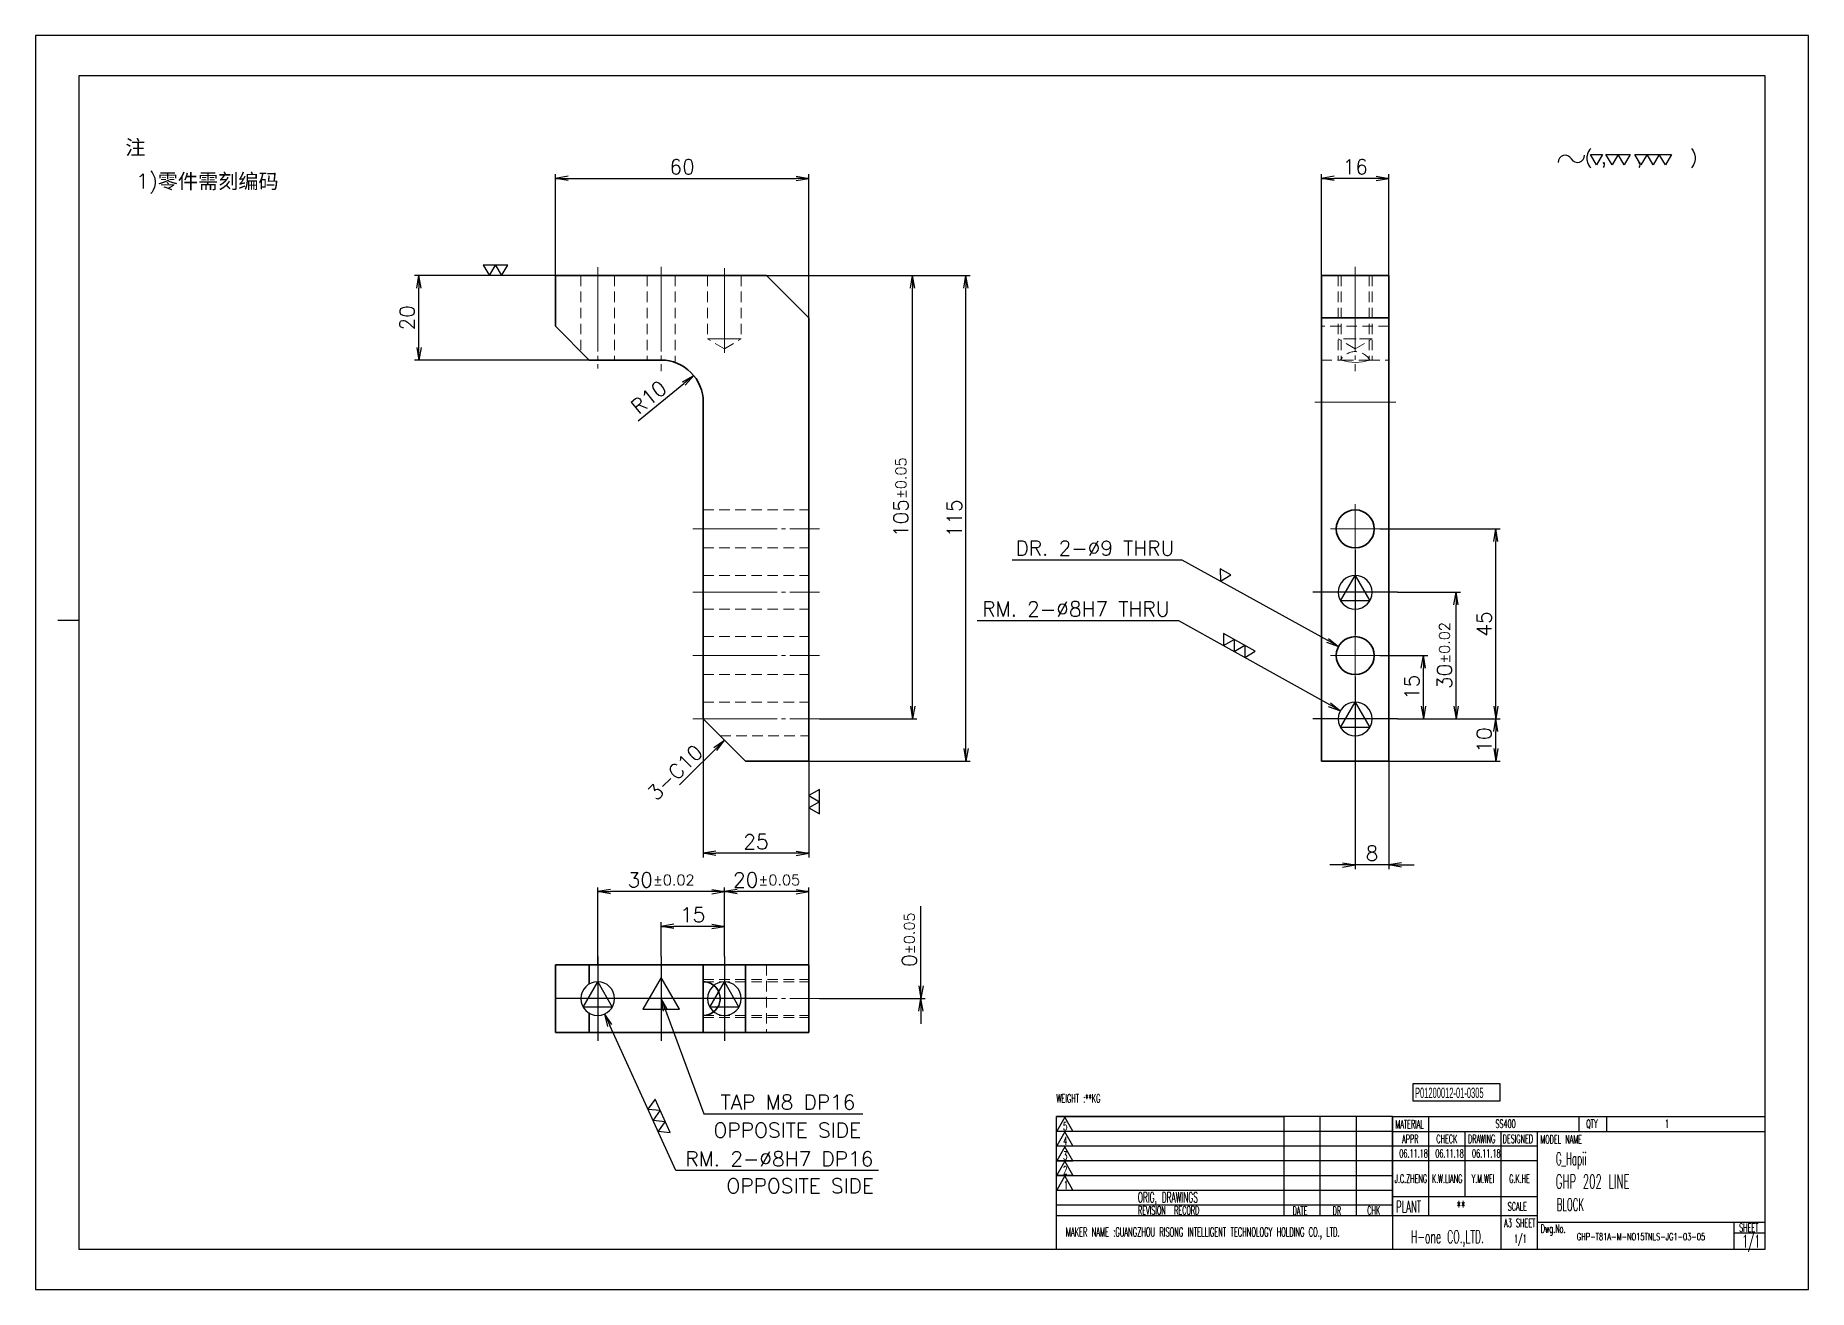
# Model space of a CAD drawing. Header units: millimetres. Extents: x 7914 to 16415, y -883 to 305.
# Drawn here: x 10875.7 to 11295.7, y -882.1 to -585.1 of the extents above; entities that cross this region are included whole.
import ezdxf
from ezdxf.enums import TextEntityAlignment as Align

# ---------------------------------------------------------------- set-up
doc = ezdxf.new("R2010")
doc.units = ezdxf.units.MM
doc.linetypes.add('CENTER-HOKUTO', pattern=[23, 20, -1, 1, -1])
doc.linetypes.add('HIDDEN-HOKUTO', pattern=[3.8, 2.5, -1.3])
doc.layers.add('AM_7', color=2, linetype='CENTER-HOKUTO', lineweight=30)
doc.layers.add('AM_HID', color=1, linetype='HIDDEN-HOKUTO', lineweight=25)
doc.layers.add('title_frame', color=7, linetype='Continuous')
doc.layers.add('word_dim', color=253, linetype='Continuous')
doc.styles.add('MX_NOTE_STANDARD', font='txt.shx', dxfattribs={"bigfont": 'bigfont.shx'})
doc.styles.get("Standard").update_dxf_attribs({"font": 'romans.shx', "bigfont": 'bigfont.shx'})
doc.dimstyles.new('RS1-1', dxfattribs={"dimtxt": 3.5, "dimasz": 3, "dimexe": 1, "dimexo": 0, "dimgap": 1, "dimtad": 3, "dimdsep": 46, "dimtxsty": 'Standard', "dimblk1": 'OPEN', "dimblk2": 'OPEN', "dimsah": 1, "dimcen": 0, "dimclrd": 256, "dimclre": 256, "dimclrt": 3, "dimazin": 2, "dimtfac": 1, "dimtmove": 0, "dimatfit": 3, "dimldrblk": 'OPEN', "dimfxl": 0, "dimtolj": 1, "dimtzin": 0, "dimarcsym": 0})

msp = doc.modelspace()

# ---------------------------------------------------------------- texts
at = {"ltscale": 2, "char_height": 3.5, "attachment_point": 1}
for s, insert, width in [('{\\fSimSun|b0|i0|c134|p2;\\C3;注}', (10897.015, -609.866), 10.36469), ('{\\Fromans,bigfont|c134;\\C3;1)\\fSimSun|b0|i0|c134|p2;零件需刻编码}', (10899.58, -617.874), 96.90613)]:
    msp.add_mtext(s, dxfattribs=dict(at, insert=insert, width=width))
at = {"linetype": 'Continuous', "insert": (11235.875, -851.627), "char_height": 3, "width": 50.9, "attachment_point": 4}
msp.add_mtext('{\\W0.5;\\C3;G_Hapii }', dxfattribs=at)
at = {"color": 3, "linetype": 'Continuous', "insert": (11240.831, -868.785), "char_height": 1.6, "width": 37.13137, "attachment_point": 1}
msp.add_mtext('{\\W0.65;GHP-T81A-M-NO15TNLS-JG1-03-05}', dxfattribs=at)
at = {"layer": 'title_frame', "color": 3, "style": 'MX_NOTE_STANDARD'}
for s, height, width, p in [('WEIGHT :**KG ', 1.96, 0.545, (11117.597, -837.831)), ('SS400', 1.9728, 0.5341, (11221.572, -843.849)), ('1', 1.973, 0.5341, (11261.699, -843.849)), ('06.11.18', 1.9, 0.5341, (11198.785, -850.823)), ('06.11.18', 1.9, 0.5341, (11207.297, -850.823)), ('06.11.18', 1.9, 0.5341, (11216.014, -850.823)), ('GHP 202 LINE', 3.3, 0.5341, (11235.837, -858.196)), ('BLOCK', 2.94, 0.5, (11236.085, -863.46)), ('**', 2.74, 0.5341, (11212.391, -863.878)), ('H-one CO.,LTD.', 3, 0.5341, (11201.554, -871.098)), ('A3 SHEET', 1.9728, 0.5341, (11223.628, -867.324)), ('1/1', 1.9728, 0.5341, (11225.98, -871.078)), ('1/1', 3, 0.5341, (11280.005, -872.171))]:
    msp.add_text(s, height=height, dxfattribs=dict(at, width=width)).set_placement(p)
at = {"layer": 'title_frame', "color": 3, "style": 'MX_NOTE_STANDARD', "width": 0.5341}
for s, p in [('J.C.ZHENG', (11201.53, -857.441)), ('K.W.LIANG', (11210.125, -857.462)), ('Y.M.WEI', (11218.605, -857.459)), ('G.K.HE', (11227.275, -857.462))]:
    msp.add_text(s, height=1.9728, dxfattribs=at).set_placement(p, align=Align.BOTTOM_CENTER)
at = {"layer": 'title_frame', "color": 3, "insert": (11202.508, -834.293), "char_height": 2.45, "width": 4.1107, "attachment_point": 1, "style": 'MX_NOTE_STANDARD'}
msp.add_mtext('{\\f3 of 9 Barcode|b0|i0|c0|p82;\\W0.5;P01200012-01-0305}', dxfattribs=at)
at = {"layer": 'word_dim', "color": 3, "linetype": 'Continuous', "ltscale": 2}
msp.add_text('3-C10', height=3.5, rotation=45, dxfattribs=at).set_placement((11022.796, -766.589))
at = {"layer": 'word_dim', "color": 3, "linetype": 'Continuous', "ltscale": 2, "insert": (11038.006, -839.487), "char_height": 3.5, "attachment_point": 7}
msp.add_mtext('TAP M8 DP16', dxfattribs=at)
at = {"layer": 'word_dim', "linetype": 'Continuous', "ltscale": 2, "char_height": 3.5, "width": 70.69529, "attachment_point": 3}
for insert in [(11071.276, -842.64), (11074.332, -855.812)]:
    msp.add_mtext('\\pt42;{\\C3;OPPOSITE SIDE}', dxfattribs=dict(at, insert=insert))

# ---------------------------------------------------------------- blocks, each defined once
blk = doc.blocks.new('A$C404331B6')
at = {"layer": 'title_frame'}
for p, q in [((0, -31.5), (0, 0)), ((0, 0), (53.9, 0)), ((79.62, 0), (0, 0)), ((53.9, -23.5), (53.9, 0)), ((62.48, -23.5), (62.48, 0)), ((62.48, -23.5), (62.48, 0)), ((71.05, -23.5), (71.05, 0)), ((71.05, -23.5), (71.05, 0)), ((79.62, 0), (79.62, -31.5)), ((79.62, 0), (167.83, 0)), ((88.2, -23.5), (88.2, 0)), ((123.73, 0), (123.73, -3.5)), ((130.3, 0), (130.3, -3.5)), ((53.9, -3.5), (0, -3.5)), ((79.62, -3.5), (0, -3.5)), ((1.98, -0.12), (0.1, -3.45)), ((0.1, -3.45), (3.86, -3.45)), ((1.98, -3.6), (0.1, -6.92)), ((3.86, -3.45), (1.98, -0.12)), ((3.86, -6.92), (1.98, -3.6)), ((79.62, -3.5), (167.83, -3.5)), ((96.78, -18.9), (96.78, -3.5)), ((105.35, -31.5), (105.35, -3.5)), ((113.92, -31.5), (113.92, -3.5)), ((53.9, -7), (0, -7)), ((79.62, -7), (0, -7)), ((0.1, -6.92), (3.86, -6.92)), ((1.98, -7.13), (0.1, -10.45)), ((3.86, -10.45), (1.98, -7.13)), ((113.92, -7), (79.62, -7)), ((53.9, -10.5), (0, -10.5)), ((79.62, -10.5), (0, -10.5)), ((0.1, -10.45), (3.86, -10.45)), ((1.98, -10.54), (0.1, -13.87)), ((3.86, -13.87), (1.98, -10.54)), ((113.92, -10.5), (79.62, -10.5)), ((53.9, -14), (0, -14)), ((79.62, -14), (0, -14)), ((0.1, -13.87), (3.86, -13.87)), ((1.98, -14.07), (0.1, -17.4)), ((3.86, -17.4), (1.98, -14.07)), ((53.9, -17.5), (0, -17.5)), ((79.62, -17.5), (0, -17.5)), ((53.9, -21), (0, -21)), ((79.62, -21), (0, -21)), ((0.1, -17.4), (3.86, -17.4)), ((79.62, -18.9), (113.92, -18.9)), ((79.62, -23.5), (0, -23.5)), ((113.92, -23.5), (79.62, -23.5)), ((113.92, -25), (167.83, -25)), ((160.48, -25), (160.48, -31.5)), ((160.48, -27.5), (167.83, -27.5)), ((167.83, -31.5), (0, -31.5))]:
    blk.add_line(p, q, dxfattribs=at)
at = {"layer": 'title_frame', "color": 3, "style": 'MX_NOTE_STANDARD', "width": 0.5341}
for s, height, p in [('5', 1.92, (1.59, -3.22)), ('MATERIAL', 1.973, (80.3, -2.79)), ('QTY', 1.973, (125.5, -2.7)), ('4', 1.92, (1.59, -6.7)), ('3', 1.92, (1.59, -10.23)), ('APPR', 1.973, (81.89, -6.26)), ('CHECK', 1.973, (89.99, -6.26)), ('DRAWING', 1.973, (97.51, -6.26)), ('DESIGNED', 1.973, (105.7, -6.26)), ('MODEL NAME', 1.973, (114.63, -6.41)), ('2', 1.92, (1.59, -13.64)), ('1', 1.92, (1.78, -17.17)), ('ORIG, DRAWINGS', 2.4112, (19.27, -20.34)), ('PLANT', 2.74, (80.46, -22.73)), ('SCALE', 1.973, (106.88, -22.28)), ('REVISION  RECORD', 1.9728, (19.32, -23.18)), ('DATE', 1.973, (55.94, -23.26)), ('DR', 1.973, (65.43, -23.27)), ('CHK', 1.973, (73.61, -23.23)), ('MAKER NAME :GUANGZHOU RISONG INTELLIGENT TECHNOLOGY HOLDING CO., LTD.', 2.16, (2.22, -28.43)), ('Dwg.No.', 1.973, (114.71, -27.52)), ('SHEET', 1.973, (161.71, -27.29))]:
    blk.add_text(s, height=height, dxfattribs=at).set_placement(p)
blk = doc.blocks.new('shiage0')
at = {"layer": 'word_dim', "color": 3, "linetype": 'Continuous'}
for centre, start, end in [((1.69, 0), 30, 180), ((4.61, 1.69), 210, 0)]:
    blk.add_arc(centre, 1.69, start, end, dxfattribs=at)
blk = doc.blocks.new('10')
at = {"layer": 'title_frame', "color": 3, "linetype": 'Continuous'}
for points in [[(9.63, 2.65), (8.18, 5.15), (11.07, 5.15)], [(13.31, 2.65), (11.86, 5.15), (17.64, 5.15), (16.2, 2.65), (14.75, 5.15)], [(20.17, 2.65), (18.73, 5.15), (27.4, 5.15), (25.95, 2.65), (24.51, 5.15), (23.06, 2.65), (21.62, 5.15)]]:
    blk.add_lwpolyline(points, close=True, dxfattribs=at)
blk.add_blockref('shiage0', (0.52, 3.24), dxfattribs=at)
blk.add_text('( ,   ,     )', height=3, dxfattribs=at).set_placement((6.84, 2.97))
blk = doc.blocks.new('_Open')
at = {"color": 0, "lineweight": -2}
for p, q in [((-1, 0.17), (0, 0)), ((-1, -0.17), (0, 0)), ((0, 0), (-1, 0))]:
    blk.add_line(p, q, dxfattribs=at)
blk = doc.blocks.new('*D74')
at = {"layer": 'DEFPOINTS', "color": 0, "linetype": 'Continuous', "ltscale": 2}
for p in [(11033.91, -742.98), (11058.91, -756.98), (11033.91, -778.8)]:
    blk.add_point(p, dxfattribs=at)
at = {"layer": 'word_dim', "linetype": 'Continuous', "lineweight": -2, "ltscale": 2}
for p, q in [((11033.91, -742.98), (11033.91, -779.8)), ((11058.91, -756.98), (11058.91, -779.8)), ((11055.91, -778.8), (11036.91, -778.8))]:
    blk.add_line(p, q, dxfattribs=at)
at = {"layer": 'word_dim', "linetype": 'Continuous', "lineweight": -2, "ltscale": 2, "xscale": 3, "yscale": 3, "zscale": 3, "rotation": 180}
blk.add_blockref('_Open', (11033.91, -778.8), dxfattribs=at)
at = {"layer": 'word_dim', "linetype": 'Continuous', "lineweight": -2, "ltscale": 2, "xscale": 3, "yscale": 3, "zscale": 3}
blk.add_blockref('_Open', (11058.91, -778.8), dxfattribs=at)
at = {"layer": 'word_dim', "color": 3, "linetype": 'Continuous', "ltscale": 2, "insert": (11046.41, -776.05), "char_height": 3.5, "attachment_point": 5}
blk.add_mtext('\\A1;25', dxfattribs=at)
blk = doc.blocks.new('*D75')
at = {"layer": 'DEFPOINTS', "color": 0, "linetype": 'Continuous', "ltscale": 2}
for p in [(11040.91, -641.98), (11096.14, -641.98), (11051.41, -756.98)]:
    blk.add_point(p, dxfattribs=at)
at = {"layer": 'word_dim', "linetype": 'Continuous', "lineweight": -2, "ltscale": 2}
for p, q in [((11040.91, -641.98), (11097.14, -641.98)), ((11096.14, -753.98), (11096.14, -644.98)), ((11051.41, -756.98), (11097.14, -756.98))]:
    blk.add_line(p, q, dxfattribs=at)
at = {"layer": 'word_dim', "linetype": 'Continuous', "lineweight": -2, "ltscale": 2, "xscale": 3, "yscale": 3, "zscale": 3}
for p, rotation in [((11096.14, -641.98), 90), ((11096.14, -756.98), 270)]:
    blk.add_blockref('_Open', p, dxfattribs=dict(at, rotation=rotation))
at = {"layer": 'word_dim', "color": 3, "linetype": 'Continuous', "ltscale": 2, "insert": (11093.39, -699.48), "char_height": 3.5, "attachment_point": 5, "rotation": 90}
blk.add_mtext('\\A1;115', dxfattribs=at)
blk = doc.blocks.new('*D76')
at = {"layer": 'DEFPOINTS', "color": 0, "linetype": 'Continuous', "ltscale": 2}
for p in [(10966.54, -641.98), (10999.49, -641.98), (11008.27, -661.98)]:
    blk.add_point(p, dxfattribs=at)
at = {"layer": 'word_dim', "linetype": 'Continuous', "lineweight": -2, "ltscale": 2}
for p, q in [((10999.49, -641.98), (10965.54, -641.98)), ((10966.54, -658.98), (10966.54, -644.98)), ((11008.27, -661.98), (10965.54, -661.98))]:
    blk.add_line(p, q, dxfattribs=at)
at = {"layer": 'word_dim', "linetype": 'Continuous', "lineweight": -2, "ltscale": 2, "xscale": 3, "yscale": 3, "zscale": 3}
for p, rotation in [((10966.54, -641.98), 90), ((10966.54, -661.98), 270)]:
    blk.add_blockref('_Open', p, dxfattribs=dict(at, rotation=rotation))
at = {"layer": 'word_dim', "color": 3, "linetype": 'Continuous', "ltscale": 2, "insert": (10963.79, -651.98), "char_height": 3.5, "attachment_point": 5, "rotation": 90}
blk.add_mtext('\\A1;20', dxfattribs=at)
blk = doc.blocks.new('*D77')
at = {"layer": 'DEFPOINTS', "color": 0, "linetype": 'Continuous', "ltscale": 2}
for p in [(11058.91, -618.97), (10998.91, -645.4), (11058.91, -658.96)]:
    blk.add_point(p, dxfattribs=at)
at = {"layer": 'word_dim', "linetype": 'Continuous', "lineweight": -2, "ltscale": 2}
for p, q in [((10998.91, -645.4), (10998.91, -617.97)), ((11001.91, -618.97), (11055.91, -618.97)), ((11058.91, -658.96), (11058.91, -617.97))]:
    blk.add_line(p, q, dxfattribs=at)
at = {"layer": 'word_dim', "linetype": 'Continuous', "lineweight": -2, "ltscale": 2, "xscale": 3, "yscale": 3, "zscale": 3, "rotation": 180}
blk.add_blockref('_Open', (10998.91, -618.97), dxfattribs=at)
at = {"layer": 'word_dim', "linetype": 'Continuous', "lineweight": -2, "ltscale": 2, "xscale": 3, "yscale": 3, "zscale": 3}
blk.add_blockref('_Open', (11058.91, -618.97), dxfattribs=at)
at = {"layer": 'word_dim', "color": 3, "linetype": 'Continuous', "ltscale": 2, "insert": (11028.91, -616.22), "char_height": 3.5, "attachment_point": 5}
blk.add_mtext('\\A1;60', dxfattribs=at)
blk = doc.blocks.new('*D78')
at = {"layer": 'DEFPOINTS', "color": 0, "linetype": 'Continuous', "ltscale": 2}
for p in [(11031.65, -665.65), (11023.91, -671.98)]:
    blk.add_point(p, dxfattribs=at)
at = {"layer": 'word_dim', "linetype": 'Continuous', "lineweight": -2, "ltscale": 2}
blk.add_line((11018.49, -676.41), (11029.33, -667.55), dxfattribs=at)
at = {"layer": 'word_dim', "linetype": 'Continuous', "lineweight": -2, "ltscale": 2, "xscale": 3, "yscale": 3, "zscale": 3, "rotation": 39.26097571670727}
blk.add_blockref('_Open', (11031.65, -665.65), dxfattribs=at)
at = {"layer": 'word_dim', "color": 3, "linetype": 'Continuous', "ltscale": 2, "insert": (11021, -670.8), "char_height": 3.5, "attachment_point": 5, "rotation": 39.261}
blk.add_mtext('\\A1;R10', dxfattribs=at)
blk = doc.blocks.new('*D79')
at = {"layer": 'DEFPOINTS', "color": 0, "linetype": 'Continuous', "ltscale": 2}
for p in [(11046.7, -641.98), (11083.48, -641.98), (11061.41, -746.98)]:
    blk.add_point(p, dxfattribs=at)
at = {"layer": 'word_dim', "linetype": 'Continuous', "lineweight": -2, "ltscale": 2}
for p, q in [((11046.7, -641.98), (11084.48, -641.98)), ((11083.48, -743.98), (11083.48, -644.98)), ((11061.41, -746.98), (11084.48, -746.98))]:
    blk.add_line(p, q, dxfattribs=at)
at = {"layer": 'word_dim', "linetype": 'Continuous', "lineweight": -2, "ltscale": 2, "xscale": 3, "yscale": 3, "zscale": 3}
for p, rotation in [((11083.48, -641.98), 90), ((11083.48, -746.98), 270)]:
    blk.add_blockref('_Open', p, dxfattribs=dict(at, rotation=rotation))
at = {"layer": 'word_dim', "color": 3, "linetype": 'Continuous', "ltscale": 2, "insert": (11080.73, -694.48), "char_height": 3.5, "attachment_point": 5, "rotation": 90}
blk.add_mtext('\\A1;105{\\H0.715x;%%p0.05}', dxfattribs=at)
blk = doc.blocks.new('*D80')
at = {"layer": 'DEFPOINTS', "color": 0, "linetype": 'Continuous', "ltscale": 2}
for p in [(11180.34, -618.97), (11180.34, -641.98), (11196.34, -641.98)]:
    blk.add_point(p, dxfattribs=at)
at = {"layer": 'word_dim', "linetype": 'Continuous', "lineweight": -2, "ltscale": 2}
for p, q in [((11180.34, -641.98), (11180.34, -617.97)), ((11193.34, -618.97), (11183.34, -618.97)), ((11196.34, -641.98), (11196.34, -617.97))]:
    blk.add_line(p, q, dxfattribs=at)
at = {"layer": 'word_dim', "linetype": 'Continuous', "lineweight": -2, "ltscale": 2, "xscale": 3, "yscale": 3, "zscale": 3, "rotation": 180}
blk.add_blockref('_Open', (11180.34, -618.97), dxfattribs=at)
at = {"layer": 'word_dim', "linetype": 'Continuous', "lineweight": -2, "ltscale": 2, "xscale": 3, "yscale": 3, "zscale": 3}
blk.add_blockref('_Open', (11196.34, -618.97), dxfattribs=at)
at = {"layer": 'word_dim', "color": 3, "linetype": 'Continuous', "ltscale": 2, "insert": (11188.34, -616.22), "char_height": 3.5, "attachment_point": 5}
blk.add_mtext('\\A1;16', dxfattribs=at)
blk = doc.blocks.new('MARK_8PIN')
at = {"color": 3, "linetype": 'Continuous'}
blk.add_lwpolyline([(0, 4), (-3.46, -2), (3.46, -2)], close=True, dxfattribs=at)
blk.add_circle((0, 0), 4, dxfattribs=at)
blk = doc.blocks.new('MARK_CENTER')
at = {"color": 2, "linetype": 'CENTER-HOKUTO'}
for p, q in [((0, 10), (0, -10)), ((-10, 0), (10, 0))]:
    blk.add_line(p, q, dxfattribs=at)
blk = doc.blocks.new('*D81')
at = {"layer": 'DEFPOINTS', "color": 0, "linetype": 'Continuous', "ltscale": 2}
for p in [(11188.34, -756.98), (11196.34, -756.84), (11188.34, -781.55)]:
    blk.add_point(p, dxfattribs=at)
at = {"layer": 'word_dim', "linetype": 'Continuous', "lineweight": -2, "ltscale": 2}
for p, q in [((11188.34, -756.98), (11188.34, -782.55)), ((11196.34, -756.84), (11196.34, -782.55)), ((11185.34, -781.55), (11182.34, -781.55)), ((11196.34, -781.55), (11188.34, -781.55)), ((11199.34, -781.55), (11202.34, -781.55))]:
    blk.add_line(p, q, dxfattribs=at)
at = {"layer": 'word_dim', "linetype": 'Continuous', "lineweight": -2, "ltscale": 2, "xscale": 3, "yscale": 3, "zscale": 3}
blk.add_blockref('_Open', (11188.34, -781.55), dxfattribs=at)
at = {"layer": 'word_dim', "linetype": 'Continuous', "lineweight": -2, "ltscale": 2, "xscale": 3, "yscale": 3, "zscale": 3, "rotation": 180}
blk.add_blockref('_Open', (11196.34, -781.55), dxfattribs=at)
at = {"layer": 'word_dim', "color": 3, "linetype": 'Continuous', "ltscale": 2, "insert": (11192.34, -778.8), "char_height": 3.5, "attachment_point": 5}
blk.add_mtext('\\A1;8', dxfattribs=at)
blk = doc.blocks.new('*D82')
at = {"layer": 'DEFPOINTS', "color": 0, "linetype": 'Continuous', "ltscale": 2}
for p in [(11198.34, -746.98), (11221.65, -746.98), (11196.34, -756.98)]:
    blk.add_point(p, dxfattribs=at)
at = {"layer": 'word_dim', "linetype": 'Continuous', "lineweight": -2, "ltscale": 2}
for p, q in [((11198.34, -746.98), (11222.65, -746.98)), ((11221.65, -753.98), (11221.65, -749.98)), ((11196.34, -756.98), (11222.65, -756.98))]:
    blk.add_line(p, q, dxfattribs=at)
at = {"layer": 'word_dim', "linetype": 'Continuous', "lineweight": -2, "ltscale": 2, "xscale": 3, "yscale": 3, "zscale": 3}
for p, rotation in [((11221.65, -746.98), 90), ((11221.65, -756.98), 270)]:
    blk.add_blockref('_Open', p, dxfattribs=dict(at, rotation=rotation))
at = {"layer": 'word_dim', "color": 3, "linetype": 'Continuous', "ltscale": 2, "insert": (11218.9, -751.98), "char_height": 3.5, "attachment_point": 5, "rotation": 90}
blk.add_mtext('\\A1;10', dxfattribs=at)
blk = doc.blocks.new('*D83')
at = {"layer": 'DEFPOINTS', "color": 0, "linetype": 'Continuous', "ltscale": 2}
for p in [(11198.34, -716.98), (11212.25, -716.98), (11198.34, -746.98)]:
    blk.add_point(p, dxfattribs=at)
at = {"layer": 'word_dim', "linetype": 'Continuous', "lineweight": -2, "ltscale": 2}
for p, q in [((11198.34, -716.98), (11213.25, -716.98)), ((11212.25, -743.98), (11212.25, -719.98)), ((11198.34, -746.98), (11213.25, -746.98))]:
    blk.add_line(p, q, dxfattribs=at)
at = {"layer": 'word_dim', "linetype": 'Continuous', "lineweight": -2, "ltscale": 2, "xscale": 3, "yscale": 3, "zscale": 3}
for p, rotation in [((11212.25, -716.98), 90), ((11212.25, -746.98), 270)]:
    blk.add_blockref('_Open', p, dxfattribs=dict(at, rotation=rotation))
at = {"layer": 'word_dim', "color": 3, "linetype": 'Continuous', "ltscale": 2, "insert": (11209.5, -731.98), "char_height": 3.5, "attachment_point": 5, "rotation": 90}
blk.add_mtext('\\A1;30{\\H0.715x;%%p0.02}', dxfattribs=at)
blk = doc.blocks.new('*D84')
at = {"layer": 'DEFPOINTS', "color": 0, "linetype": 'Continuous', "ltscale": 2}
for p in [(11194.19, -701.98), (11221.65, -701.98), (11198.34, -746.98)]:
    blk.add_point(p, dxfattribs=at)
at = {"layer": 'word_dim', "linetype": 'Continuous', "lineweight": -2, "ltscale": 2}
for p, q in [((11194.19, -701.98), (11222.65, -701.98)), ((11221.65, -743.98), (11221.65, -704.98)), ((11198.34, -746.98), (11222.65, -746.98))]:
    blk.add_line(p, q, dxfattribs=at)
at = {"layer": 'word_dim', "linetype": 'Continuous', "lineweight": -2, "ltscale": 2, "xscale": 3, "yscale": 3, "zscale": 3}
for p, rotation in [((11221.65, -701.98), 90), ((11221.65, -746.98), 270)]:
    blk.add_blockref('_Open', p, dxfattribs=dict(at, rotation=rotation))
at = {"layer": 'word_dim', "color": 3, "linetype": 'Continuous', "ltscale": 2, "insert": (11218.9, -724.48), "char_height": 3.5, "attachment_point": 5, "rotation": 90}
blk.add_mtext('\\A1;45', dxfattribs=at)
blk = doc.blocks.new('*D85')
at = {"layer": 'DEFPOINTS', "color": 0, "linetype": 'Continuous', "ltscale": 2}
for p in [(11194.19, -731.98), (11204.51, -731.98), (11198.34, -746.98)]:
    blk.add_point(p, dxfattribs=at)
at = {"layer": 'word_dim', "linetype": 'Continuous', "lineweight": -2, "ltscale": 2}
for p, q in [((11194.19, -731.98), (11205.51, -731.98)), ((11204.51, -743.98), (11204.51, -734.98)), ((11198.34, -746.98), (11205.51, -746.98))]:
    blk.add_line(p, q, dxfattribs=at)
at = {"layer": 'word_dim', "linetype": 'Continuous', "lineweight": -2, "ltscale": 2, "xscale": 3, "yscale": 3, "zscale": 3}
for p, rotation in [((11204.51, -731.98), 90), ((11204.51, -746.98), 270)]:
    blk.add_blockref('_Open', p, dxfattribs=dict(at, rotation=rotation))
at = {"layer": 'word_dim', "color": 3, "linetype": 'Continuous', "ltscale": 2, "insert": (11201.76, -739.48), "char_height": 3.5, "attachment_point": 5, "rotation": 90}
blk.add_mtext('\\A1;15', dxfattribs=at)
blk = doc.blocks.new('*D86')
at = {"layer": 'DEFPOINTS', "color": 0, "linetype": 'Continuous', "ltscale": 2}
for p in [(11184.84, -745.03), (11191.83, -748.93)]:
    blk.add_point(p, dxfattribs=at)
at = {"layer": 'word_dim', "linetype": 'Continuous', "lineweight": -2, "ltscale": 2}
for p, q in [((11098.82, -723.69), (11146.52, -723.69)), ((11146.52, -723.69), (11182.22, -743.57))]:
    blk.add_line(p, q, dxfattribs=at)
at = {"layer": 'word_dim', "linetype": 'Continuous', "lineweight": -2, "ltscale": 2, "xscale": 3, "yscale": 3, "zscale": 3, "rotation": 330.8890830559881}
blk.add_blockref('_Open', (11184.84, -745.03), dxfattribs=at)
at = {"layer": 'word_dim', "color": 3, "linetype": 'Continuous', "ltscale": 2, "insert": (11122.17, -720.94), "char_height": 3.5, "attachment_point": 5}
blk.add_mtext('\\A1;RM. 2-∅8H7 THRU', dxfattribs=at)
blk = doc.blocks.new('shiage3')
at = {"layer": 'word_dim', "color": 3, "linetype": 'Continuous'}
for p, q in [((-1.44, 2.5), (7.22, 2.5)), ((0, 0), (-1.44, 2.5)), ((1.44, 2.5), (0, 0)), ((2.89, 0), (1.44, 2.5)), ((4.33, 2.5), (2.89, 0)), ((5.77, 0), (4.33, 2.5)), ((7.22, 2.5), (5.77, 0))]:
    blk.add_line(p, q, dxfattribs=at)
blk = doc.blocks.new('*D87')
at = {"layer": 'DEFPOINTS', "color": 0, "linetype": 'Continuous', "ltscale": 2}
for p in [(11184.4, -729.8), (11192.28, -734.16)]:
    blk.add_point(p, dxfattribs=at)
at = {"layer": 'word_dim', "linetype": 'Continuous', "lineweight": -2, "ltscale": 2}
for p, q in [((11107.09, -709.28), (11147.29, -709.28)), ((11147.29, -709.28), (11181.78, -728.35))]:
    blk.add_line(p, q, dxfattribs=at)
at = {"layer": 'word_dim', "linetype": 'Continuous', "lineweight": -2, "ltscale": 2, "xscale": 3, "yscale": 3, "zscale": 3, "rotation": 331.0580471559762}
blk.add_blockref('_Open', (11184.4, -729.8), dxfattribs=at)
at = {"layer": 'word_dim', "color": 3, "linetype": 'Continuous', "ltscale": 2, "insert": (11126.69, -706.53), "char_height": 3.5, "attachment_point": 5}
blk.add_mtext('\\A1;DR. 2-∅9 THRU', dxfattribs=at)
blk = doc.blocks.new('shiage1')
at = {"layer": 'word_dim', "color": 3, "linetype": 'Continuous'}
for p, q in [((0, 0), (-1.44, 2.5)), ((-1.44, 2.5), (1.44, 2.5)), ((1.44, 2.5), (0, 0))]:
    blk.add_line(p, q, dxfattribs=at)
blk = doc.blocks.new('MARK_M8BOLT')
at = {"color": 3, "linetype": 'Continuous'}
for p, q in [((-2.17, -1.25), (0, 2.5)), ((0, 2.5), (2.17, -1.25)), ((2.17, -1.25), (-2.17, -1.25))]:
    blk.add_line(p, q, dxfattribs=at)
blk = doc.blocks.new('*D88')
at = {"layer": 'DEFPOINTS', "color": 0, "linetype": 'Continuous', "ltscale": 2}
for p in [(11038.91, -787.86), (11038.91, -803.22), (11058.91, -805.22)]:
    blk.add_point(p, dxfattribs=at)
at = {"layer": 'word_dim', "linetype": 'Continuous', "lineweight": -2, "ltscale": 2}
for p, q in [((11038.91, -803.22), (11038.91, -786.86)), ((11055.91, -787.86), (11041.91, -787.86)), ((11058.91, -805.22), (11058.91, -786.86))]:
    blk.add_line(p, q, dxfattribs=at)
at = {"layer": 'word_dim', "linetype": 'Continuous', "lineweight": -2, "ltscale": 2, "xscale": 3, "yscale": 3, "zscale": 3, "rotation": 180}
blk.add_blockref('_Open', (11038.91, -787.86), dxfattribs=at)
at = {"layer": 'word_dim', "linetype": 'Continuous', "lineweight": -2, "ltscale": 2, "xscale": 3, "yscale": 3, "zscale": 3}
blk.add_blockref('_Open', (11058.91, -787.86), dxfattribs=at)
at = {"layer": 'word_dim', "color": 3, "linetype": 'Continuous', "ltscale": 2, "insert": (11048.91, -785.11), "char_height": 3.5, "attachment_point": 5}
blk.add_mtext('\\A1;20{\\H0.715x;%%p0.05}', dxfattribs=at)
blk = doc.blocks.new('*D89')
at = {"layer": 'DEFPOINTS', "color": 0, "linetype": 'Continuous', "ltscale": 2}
for p in [(11061.41, -813.22), (11061.41, -813.22), (11085.48, -813.22)]:
    blk.add_point(p, dxfattribs=at)
at = {"layer": 'word_dim', "linetype": 'Continuous', "lineweight": -2, "ltscale": 2}
for p, q in [((11085.48, -810.22), (11085.48, -791.3)), ((11061.41, -813.22), (11086.48, -813.22)), ((11061.41, -813.22), (11086.48, -813.22)), ((11085.48, -816.22), (11085.48, -819.22))]:
    blk.add_line(p, q, dxfattribs=at)
at = {"layer": 'word_dim', "linetype": 'Continuous', "lineweight": -2, "ltscale": 2, "xscale": 3, "yscale": 3, "zscale": 3}
for rotation in [270, 90]:
    blk.add_blockref('_Open', (11085.48, -813.22), dxfattribs=dict(at, rotation=rotation))
at = {"layer": 'word_dim', "color": 3, "linetype": 'Continuous', "ltscale": 2, "insert": (11082.73, -799.26), "char_height": 3.5, "attachment_point": 5, "rotation": 90}
blk.add_mtext('\\A1;0{\\H0.715x;%%p0.05}', dxfattribs=at)
blk = doc.blocks.new('*D90')
at = {"layer": 'DEFPOINTS', "color": 0, "linetype": 'Continuous', "ltscale": 2}
for p in [(11008.91, -787.86), (11008.91, -805.22), (11038.91, -803.22)]:
    blk.add_point(p, dxfattribs=at)
at = {"layer": 'word_dim', "linetype": 'Continuous', "lineweight": -2, "ltscale": 2}
for p, q in [((11008.91, -805.22), (11008.91, -786.86)), ((11035.91, -787.86), (11011.91, -787.86)), ((11038.91, -803.22), (11038.91, -786.86))]:
    blk.add_line(p, q, dxfattribs=at)
at = {"layer": 'word_dim', "linetype": 'Continuous', "lineweight": -2, "ltscale": 2, "xscale": 3, "yscale": 3, "zscale": 3, "rotation": 180}
blk.add_blockref('_Open', (11008.91, -787.86), dxfattribs=at)
at = {"layer": 'word_dim', "linetype": 'Continuous', "lineweight": -2, "ltscale": 2, "xscale": 3, "yscale": 3, "zscale": 3}
blk.add_blockref('_Open', (11038.91, -787.86), dxfattribs=at)
at = {"layer": 'word_dim', "color": 3, "linetype": 'Continuous', "ltscale": 2, "insert": (11023.91, -785.11), "char_height": 3.5, "attachment_point": 5}
blk.add_mtext('\\A1;30{\\H0.715x;%%p0.02}', dxfattribs=at)
blk = doc.blocks.new('*D91')
at = {"layer": 'DEFPOINTS', "color": 0, "linetype": 'Continuous', "ltscale": 2}
for p in [(11023.91, -796.1), (11023.91, -803.22), (11038.91, -803.22)]:
    blk.add_point(p, dxfattribs=at)
at = {"layer": 'word_dim', "linetype": 'Continuous', "lineweight": -2, "ltscale": 2}
for p, q in [((11023.91, -803.22), (11023.91, -795.1)), ((11035.91, -796.1), (11026.91, -796.1)), ((11038.91, -803.22), (11038.91, -795.1))]:
    blk.add_line(p, q, dxfattribs=at)
at = {"layer": 'word_dim', "linetype": 'Continuous', "lineweight": -2, "ltscale": 2, "xscale": 3, "yscale": 3, "zscale": 3, "rotation": 180}
blk.add_blockref('_Open', (11023.91, -796.1), dxfattribs=at)
at = {"layer": 'word_dim', "linetype": 'Continuous', "lineweight": -2, "ltscale": 2, "xscale": 3, "yscale": 3, "zscale": 3}
blk.add_blockref('_Open', (11038.91, -796.1), dxfattribs=at)
at = {"layer": 'word_dim', "color": 3, "linetype": 'Continuous', "ltscale": 2, "insert": (11031.41, -793.35), "char_height": 3.5, "attachment_point": 5}
blk.add_mtext('\\A1;15', dxfattribs=at)
blk = doc.blocks.new('*D92')
at = {"layer": 'DEFPOINTS', "color": 0, "linetype": 'Continuous', "ltscale": 2}
for p in [(11007.25, -809.58), (11010.56, -816.86)]:
    blk.add_point(p, dxfattribs=at)
at = {"layer": 'word_dim', "linetype": 'Continuous', "lineweight": -2, "ltscale": 2}
for p, q in [((11027.41, -853.89), (11011.81, -819.59)), ((11075.45, -853.89), (11027.41, -853.89))]:
    blk.add_line(p, q, dxfattribs=at)
at = {"layer": 'word_dim', "linetype": 'Continuous', "lineweight": -2, "ltscale": 2, "xscale": 3, "yscale": 3, "zscale": 3, "rotation": 114.4650357295024}
blk.add_blockref('_Open', (11010.56, -816.86), dxfattribs=at)
at = {"layer": 'word_dim', "color": 3, "linetype": 'Continuous', "ltscale": 2, "insert": (11051.93, -851.14), "char_height": 3.5, "attachment_point": 5}
blk.add_mtext('\\A1;RM. 2-∅8H7 DP16', dxfattribs=at)

# ---------------------------------------------------------------- dimensions: what is measured, and where the dimension line sits
at = {"layer": 'word_dim', "color": 3, "linetype": 'Continuous', "ltscale": 2}
for base, p1, p2, angle, picture, middle in [((11058.906, -618.969), (10998.906, -645.402), (11058.906, -658.963), 180, '*D77', (11028.906, -616.219)), ((11180.339, -618.969), (11196.339, -641.979), (11180.339, -641.979), 180, '*D80', (11188.339, -616.219)), ((10966.538, -641.979), (11008.274, -661.979), (10999.489, -641.979), 90, '*D76', (10963.788, -651.979)), ((11096.145, -641.979), (11051.406, -756.979), (11040.906, -641.979), 90, '*D75', (11093.395, -699.479))]:
    dim = msp.add_linear_dim(base=base, p1=p1, p2=p2, angle=angle, dimstyle='RS1-1', dxfattribs=at)
    dim.commit()
    dim.dimension.update_dxf_attribs({"geometry": picture, "text_midpoint": middle})
at = {"layer": 'word_dim', "linetype": 'Continuous', "ltscale": 2}
for base, p1, p2, angle, text, picture, middle in [((11083.476, -641.979), (11061.407, -746.979), (11046.704, -641.979), 90, '<>{\\H0.715x;%%p0.05}', '*D79', (11080.726, -694.479)), ((11008.906, -787.856), (11038.906, -803.219), (11008.906, -805.219), 180, '<>{\\H0.715x;%%p0.02}', '*D90', (11023.906, -785.106)), ((11038.906, -787.856), (11058.906, -805.219), (11038.906, -803.219), 180, '<>{\\H0.715x;%%p0.05}', '*D88', (11048.906, -785.106)), ((11085.475976767, -813.218939401), (11061.406279633, -813.218939401), (11061.406279633, -813.218939401), 90, '<>{\\H0.715x;%%p0.05}', '*D89', (11082.725976767, -799.261022734))]:
    dim = msp.add_linear_dim(base=base, p1=p1, p2=p2, angle=angle, text=text, dimstyle='RS1-1', dxfattribs=at)
    dim.commit()
    dim.dimension.update_dxf_attribs({"geometry": picture, "text_midpoint": middle})
dim = msp.add_radius_dim(center=(11023.906, -671.979), mpoint=(11031.649, -665.65), dimstyle='RS1-1', dxfattribs=at)
dim.commit()
dim.dimension.update_dxf_attribs({"geometry": '*D78', "text_midpoint": (11022.745, -672.928), "dimtype": 164})
for p1, p2, text, picture, middle in [((11192.277, -734.157), (11184.401, -729.801), 'DR. 2-<> THRU', '*D87', (11126.686, -709.277)), ((11191.834, -748.925), (11184.845, -745.033), 'RM. 2-<>H7 THRU', '*D86', (11122.17, -723.692)), ((11007.25, -809.578), (11010.563, -816.86), 'RM. 2-<>H7 DP16', '*D92', (11051.93, -853.894))]:
    dim = msp.add_diameter_dim_2p(p1=p1, p2=p2, text=text, dimstyle='RS1-1', override={"dimtoh": 1, "dimtofl": 0}, dxfattribs=at)
    dim.commit()
    dim.dimension.update_dxf_attribs({"geometry": picture, "text_midpoint": middle, "dimtype": 163})
for base, p1, p2, angle, picture, middle in [((11221.653, -701.979), (11198.339, -746.979), (11194.189, -701.979), 90, '*D84', (11218.903, -724.479)), ((11204.505, -731.979), (11198.339, -746.979), (11194.189, -731.979), 90, '*D85', (11201.755, -739.479)), ((11221.653, -746.979), (11196.339, -756.979), (11198.339, -746.979), 90, '*D82', (11218.903, -751.979)), ((11188.339, -781.554), (11196.339, -756.835), (11188.339, -756.979), 180, '*D81', (11192.339, -778.804)), ((11023.906, -796.098), (11038.906, -803.219), (11023.906, -803.219), 180, '*D91', (11031.406, -793.348))]:
    dim = msp.add_linear_dim(base=base, p1=p1, p2=p2, angle=angle, dimstyle='RS1-1', dxfattribs=at)
    dim.commit()
    dim.dimension.update_dxf_attribs({"geometry": picture, "text_midpoint": middle})
dim = msp.add_linear_dim(base=(11212.253, -716.979), p1=(11198.339, -746.979), p2=(11198.339, -716.979), angle=90, text='<>{\\H0.715x;%%p0.02}', dimstyle='RS1-1', dxfattribs=at)
dim.commit()
dim.dimension.update_dxf_attribs({"geometry": '*D83', "text_midpoint": (11212.253, -731.979), "dimtype": 160})
at = {"layer": 'word_dim', "color": 3, "linetype": 'Continuous', "ltscale": 2}
dim = msp.add_linear_dim(base=(11033.906, -778.804), p1=(11058.906, -756.979), p2=(11033.906, -742.979), angle=180, dimstyle='RS1-1', dxfattribs=at)
dim.commit()
dim.dimension.update_dxf_attribs({"geometry": '*D74', "text_midpoint": (11046.406, -778.804), "dimtype": 160})

# ---------------------------------------------------------------- linework, layer by layer
at = {"color": 7, "lineweight": 35}
for p, q in [((10998.906, -641.979), (11048.906, -641.979)), ((11058.906, -651.979), (11058.906, -756.979)), ((11180.339, -651.979), (11180.339, -756.979)), ((11196.339, -651.979), (11196.339, -756.979)), ((11033.906, -746.979), (11033.906, -671.979))]:
    msp.add_line(p, q, dxfattribs=at)
at = {"color": 7, "lineweight": 35, "ltscale": 0.3}
msp.add_line((10998.906, -653.979), (10998.906, -641.979), dxfattribs=at)
at = {"color": 7, "lineweight": 35, "ltscale": 0.353553}
for p, q in [((11058.906, -651.979), (11048.906, -641.979)), ((11043.906, -756.979), (11033.906, -746.979))]:
    msp.add_line(p, q, dxfattribs=at)
at = {"color": 7, "lineweight": 35, "ltscale": 0.4}
for p, q in [((11180.339, -641.979), (11196.339, -641.979)), ((11180.339, -651.979), (11196.339, -651.979)), ((11196.339, -756.979), (11180.339, -756.979)), ((10998.906, -821.219), (10998.906, -805.219)), ((11043.906, -805.219), (11043.906, -821.219)), ((11058.906, -821.219), (11058.906, -805.219))]:
    msp.add_line(p, q, dxfattribs=at)
at = {"color": 7, "lineweight": 35, "ltscale": 0.25}
for p, q in [((11180.339, -651.979), (11180.339, -641.979)), ((11196.339, -651.979), (11196.339, -641.979)), ((11023.906, -805.219), (11033.906, -805.219)), ((11043.906, -805.219), (11033.906, -805.219)), ((11023.906, -821.219), (11033.906, -821.219)), ((11043.906, -821.219), (11033.906, -821.219))]:
    msp.add_line(p, q, dxfattribs=at)
at = {"color": 7, "lineweight": 35, "ltscale": 0.282843}
msp.add_line((10998.906, -653.979), (11006.906, -661.979), dxfattribs=at)
at = {"color": 7, "lineweight": 35, "ltscale": 0.425}
for p, q in [((11006.906, -661.979), (11023.906, -661.979)), ((11006.906, -805.219), (11023.906, -805.219)), ((11006.906, -821.219), (11023.906, -821.219))]:
    msp.add_line(p, q, dxfattribs=at)
at = {"color": 7, "lineweight": 35, "ltscale": 0.375}
for p, q in [((11058.906, -756.979), (11043.906, -756.979)), ((11058.906, -805.219), (11043.906, -805.219)), ((11058.906, -821.219), (11043.906, -821.219))]:
    msp.add_line(p, q, dxfattribs=at)
at = {"color": 7, "lineweight": 35, "ltscale": 0.2}
for p, q in [((10998.906, -805.219), (11006.906, -805.219)), ((11006.906, -821.219), (10998.906, -821.219))]:
    msp.add_line(p, q, dxfattribs=at)
at = {"color": 7, "lineweight": 35, "ltscale": 0.113397}
for p, q in [((11006.906, -809.755), (11006.906, -805.219)), ((11006.906, -821.219), (11006.906, -816.683))]:
    msp.add_line(p, q, dxfattribs=at)
at = {"color": 7, "lineweight": 35, "ltscale": 0.1}
for p, q in [((11033.906, -805.219), (11033.906, -809.219)), ((11033.906, -817.219), (11033.906, -821.219))]:
    msp.add_line(p, q, dxfattribs=at)
at = {"color": 7, "lineweight": 35, "ltscale": 0.187759}
msp.add_line((11033.906, -816.729), (11033.906, -809.219), dxfattribs=at)
at = {"color": 7, "lineweight": 35, "ltscale": 0.012241}
msp.add_line((11033.906, -817.219), (11033.906, -816.729), dxfattribs=at)
at = {"color": 7, "lineweight": 35}
for centre in [(11188.339, -701.979), (11188.339, -731.979)]:
    msp.add_circle(centre, 4.5, dxfattribs=at)
for centre, radius, start, end in [((11023.906, -671.979), 10, 360, 90), ((11033.912, -813.197), 3.978, 61.27267, 90.08073), ((11033.906, -813.219), 4, 270.00181, 61.35043)]:
    msp.add_arc(centre, radius, start, end, dxfattribs=at)
at = {"layer": 'AM_7', "color": 2, "lineweight": 13}
for p, q in [((11008.906, -639.979), (11008.906, -663.98)), ((11023.906, -639.922), (11023.906, -664.604)), ((11038.906, -640.248), (11038.906, -661.019)), ((11188.339, -639.921), (11188.339, -664.615)), ((11178.739, -671.979), (11197.94, -671.979)), ((11188.339, -696.129), (11188.339, -707.829)), ((11031.406, -701.979), (11061.406, -701.979)), ((11194.19, -701.979), (11182.489, -701.979)), ((11188.339, -711.779), (11188.339, -722.179)), ((11031.406, -716.979), (11061.406, -716.979)), ((11193.539, -716.979), (11183.14, -716.979)), ((11188.339, -726.129), (11188.339, -737.829)), ((11031.406, -731.979), (11061.406, -731.979)), ((11194.19, -731.979), (11182.489, -731.979)), ((11188.339, -741.779), (11188.339, -752.179)), ((11031.406, -746.979), (11061.406, -746.979)), ((11008.906, -808.019), (11008.906, -818.419)), ((11038.906, -808.019), (11038.906, -818.419)), ((11031.406, -813.219), (11061.406, -813.219)), ((11044.106, -813.219), (11033.706, -813.219))]:
    msp.add_line(p, q, dxfattribs=at)
at = {"layer": 'AM_HID', "color": 1, "lineweight": 13}
for p, q in [((11004.906, -641.979), (11004.906, -659.979)), ((11012.906, -641.979), (11012.906, -661.979)), ((11020.583, -641.979), (11020.583, -661.979)), ((11027.23, -641.979), (11027.23, -662.547)), ((11034.906, -641.979), (11034.906, -656.979)), ((11042.906, -641.979), (11042.906, -656.979)), ((11184.339, -641.979), (11184.339, -656.979)), ((11184.339, -641.979), (11184.339, -661.979)), ((11185.016, -641.979), (11185.016, -661.979)), ((11191.663, -641.979), (11191.663, -661.979)), ((11192.339, -641.979), (11192.339, -656.979)), ((11192.339, -641.979), (11192.339, -661.979)), ((11196.339, -653.979), (11180.339, -653.979)), ((11040.824, -656.979), (11034.906, -656.979)), ((11038.906, -659.288), (11034.906, -656.979)), ((11042.906, -656.979), (11036.989, -656.979)), ((11038.906, -659.288), (11042.906, -656.979)), ((11191.85, -656.979), (11184.339, -656.979)), ((11188.339, -659.288), (11184.339, -656.979)), ((11192.339, -656.979), (11184.829, -656.979)), ((11188.339, -659.288), (11192.339, -656.979)), ((11180.339, -661.979), (11185.016, -661.979)), ((11185.016, -661.979), (11185.423, -661.979)), ((11185.423, -661.979), (11191.663, -661.979)), ((11191.663, -661.979), (11196.339, -661.979)), ((11033.906, -697.479), (11058.906, -697.479)), ((11033.906, -706.479), (11058.906, -706.479)), ((11033.906, -712.979), (11058.906, -712.979)), ((11033.906, -720.979), (11058.906, -720.979)), ((11033.906, -727.479), (11058.906, -727.479)), ((11033.906, -736.479), (11058.906, -736.479)), ((11033.906, -742.979), (11058.906, -742.979)), ((11180.339, -746.979), (11184.339, -746.979)), ((11037.906, -750.979), (11058.906, -750.979)), ((11048.906, -805.219), (11048.906, -821.219)), ((11033.906, -808.719), (11058.906, -808.719)), ((11033.906, -808.719), (11058.906, -808.719)), ((11033.906, -809.219), (11058.906, -809.219)), ((11033.906, -809.219), (11058.906, -809.219)), ((11033.906, -817.219), (11058.906, -817.219)), ((11033.906, -817.219), (11058.906, -817.219)), ((11033.906, -817.719), (11058.906, -817.719)), ((11033.906, -817.719), (11058.906, -817.719))]:
    msp.add_line(p, q, dxfattribs=at)
msp.add_lwpolyline([(11191.256, -662.107), (11190.535, -662.295), (11190.091, -662.386), (11189.304, -662.498), (11188.443, -662.547), (11187.566, -662.516), (11186.749, -662.414), (11186.02, -662.267), (11185.016, -661.979)], dxfattribs=at)
for centre, radius, start, end in [((11188.339, -663.979), 4, 30.00137, 149.99815), ((11188.531, -652.69), 9.803, 286.14001, 288.63252)]:
    msp.add_arc(centre, radius, start, end, dxfattribs=at)
at = {"layer": 'title_frame'}
for p, q in [((10881.048, -723.61), (10886.048, -723.61)), ((11202.095, -833.336), (11222.623, -833.336)), ((11202.095, -837.537), (11202.095, -833.336)), ((11222.623, -833.336), (11222.623, -837.537)), ((11222.623, -837.537), (11202.095, -837.537)), ((11197.198, -841.147), (11197.198, -844.647)), ((11197.198, -864.647), (11197.198, -841.147)), ((11197.198, -841.147), (11197.198, -872.647)), ((11285.398, -872.647), (11231.498, -872.647)), ((11285.398, -872.647), (11231.498, -872.647))]:
    msp.add_line(p, q, dxfattribs=at)
at = {"layer": 'title_frame', "color": 4}
msp.add_lwpolyline([(11295.723, -585.11), (10875.723, -585.11), (10875.723, -882.11), (11295.723, -882.11)], close=True, dxfattribs=at)
at = {"layer": 'title_frame'}
msp.add_lwpolyline([(10886.048, -594.572), (11285.398, -594.572), (11285.398, -872.647), (10886.048, -872.647)], close=True, dxfattribs=at)
at = {"layer": 'word_dim', "color": 3, "linetype": 'Continuous', "ltscale": 2}
for points in [[(10986.137, -641.979), (10987.582, -639.476), (10981.802, -639.476), (10983.247, -641.979), (10984.692, -639.476)], [(11058.906, -768.033), (11061.409, -769.478), (11061.409, -763.698), (11058.906, -765.143), (11061.409, -766.588)]]:
    msp.add_lwpolyline(points, close=True, dxfattribs=at)

# ---------------------------------------------------------------- block references
at = {"layer": 'word_dim', "linetype": 'Continuous', "ltscale": 2}
msp.add_blockref('10', (11235.866, -618.416), dxfattribs=at)
at = {"layer": 'word_dim', "color": 3, "linetype": 'CENTER-HOKUTO', "ltscale": 2, "xscale": -1}
for p in [(11188.339, -716.979), (11188.339, -746.979), (11008.906, -813.219), (11038.906, -813.219)]:
    msp.add_blockref('MARK_CENTER', p, dxfattribs=at)
at = {"layer": 'word_dim', "color": 3, "linetype": 'Continuous', "ltscale": 2, "xscale": -1}
for name, p, rotation in [('shiage1', (11156.408, -714.321), 331.0580471559945), ('shiage3', (11162.204, -732.426), 330.8890830560084), ('shiage3', (11023.201, -844.636), 294.4650357295793)]:
    msp.add_blockref(name, p, dxfattribs=dict(at, rotation=rotation))
for p in [(11188.339, -716.979), (11188.339, -746.979), (11008.906, -813.219), (11038.906, -813.219)]:
    msp.add_blockref('MARK_8PIN', p, dxfattribs=at)
at = {"layer": 'word_dim', "color": 2, "linetype": 'CENTER-HOKUTO', "ltscale": 2, "xscale": -1}
msp.add_blockref('MARK_CENTER', (11023.906, -813.219), dxfattribs=at)
at = {"layer": 'word_dim', "color": 3, "linetype": 'Continuous', "ltscale": 2, "xscale": -2, "yscale": 2, "zscale": 2}
msp.add_blockref('MARK_M8BOLT', (11023.906, -813.219), dxfattribs=at)
at = {"layer": 'word_dim', "ltscale": 2}
msp.add_blockref('A$C404331B6', (11117.573, -841.147), dxfattribs=at)

msp.set_redraw_order([(e.dxf.handle, doc.entitydb.next_handle()) for e in msp.query("TEXT MTEXT ATTDEF DIMENSION ARC_DIMENSION")])  # texts and dimensions are drawn at this point

# ---------------------------------------------------------------- leaders
at = {"layer": 'word_dim', "linetype": 'Continuous'}
msp.add_leader([(11038.906, -751.979), (11028.3, -762.586)], dimstyle='RS1-1', dxfattribs=at)
at = {"layer": 'word_dim', "linetype": 'Continuous', "ltscale": 2, "annotation_type": 0, "has_hookline": 1, "hookline_direction": 0, "text_width": 33.7}
msp.add_leader([(11023.906, -813.219), (11034.006, -840.487), (11037.006, -840.487)], dimstyle='RS1-1', dxfattribs=at)

doc.saveas('drawing.dxf')
